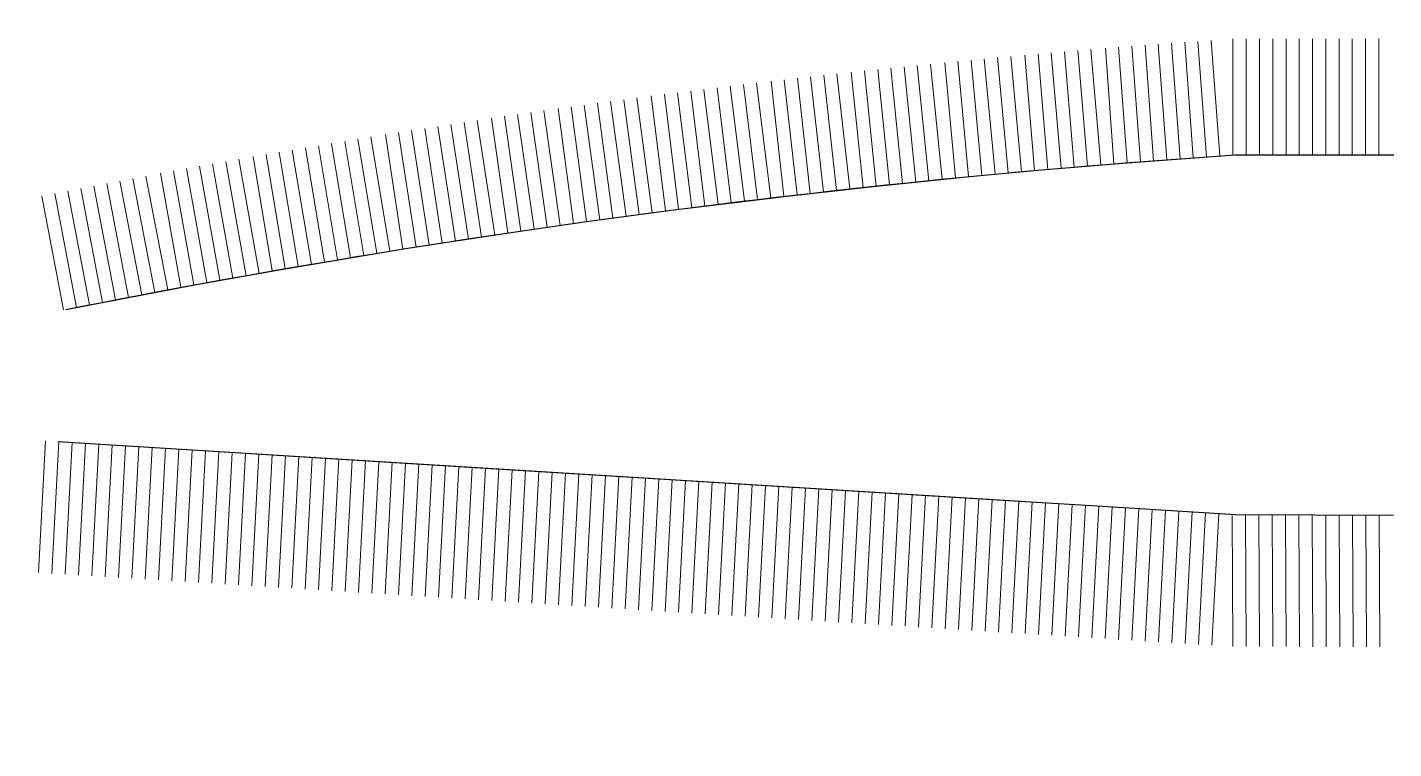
# Model space of a CAD drawing. Header units: millimetres. Extents: x 645430 to 1329725, y -477752 to 44877.
# Drawn here: x 708763 to 745613, y -53212 to -33758 of the extents above; entities that cross this region are included whole.
import ezdxf

# ---------------------------------------------------------------- set-up
doc = ezdxf.new("R2010")
doc.units = ezdxf.units.MM
doc.header["$LTSCALE"] = 250
doc.layers.add('hatch', color=35, linetype='Continuous')
doc.layers.add('Pucca Road', color=1, linetype='Continuous', lineweight=30)
doc.layers.add('ROAD', color=1, linetype='Continuous', lineweight=30)

# ---------------------------------------------------------------- blocks, each defined once
blk = doc.blocks.new('*U322')
at = {"layer": 'hatch', "lineweight": 0}
blk.add_lwpolyline([(400, 0), (400, -3125)], dxfattribs=at)
blk = doc.blocks.new('*U323')
at = {"layer": 'ROAD', "color": 0, "linetype": 'ByBlock', "lineweight": -2, "transparency": 16777216}
for p, rotation in [((729226, -36266, 3468), 182.6347678635472), ((729584, -36250, 3468), 182.6347678635472), ((729941, -36233, 3468), 182.6347678635472), ((730298, -36219, 3468), 181.9983973892066), ((730656, -36207, 3468), 181.9983973892066), ((731013, -36194, 3468), 181.9983973892066), ((731371, -36182, 3468), 181.9983973892066), ((731728, -36170, 3468), 181.9983973892066), ((732086, -36157, 3468), 181.9983973892066), ((732443, -36146, 3468), 181.4307528477945), ((732801, -36137, 3468), 181.4307528477945), ((733159, -36128, 3468), 181.4307528477945), ((733516, -36119, 3468), 181.4307528477945), ((733874, -36110, 3468), 181.4307528477945), ((734231, -36101, 3468), 181.4307528477945), ((734589, -36092, 3468), 181.4307528477945), ((734947, -36083, 3468), 180.9126896676022), ((735304, -36078, 3468), 180.9126896676022), ((735662, -36072, 3468), 180.9126896676022), ((736020, -36066, 3468), 180.9126896676022), ((736377, -36061, 3468), 180.9126896676022), ((736735, -36055, 3468), 180.9126896676022), ((737093, -36052, 3468), 180.4324108276554), ((737450, -36049, 3468), 180.4324108276554), ((737808, -36046, 3468), 180.4324108276554), ((738166, -36044, 3468), 180.4324108276554), ((738523, -36041, 3468), 180.4324108276554), ((738881, -36038, 3468), 180.4324108276554), ((739239, -36037, 3468), 179.8398399342175), ((739596, -36038, 3468), 179.8398399342175), ((739954, -36039, 3468), 179.8398399342175), ((740312, -36040, 3468), 179.8398399342175), ((740670, -36041, 3468), 179.8398399342175), ((741027, -36042, 3468), 179.8398399342175), ((741385, -36043, 3468), 179.8398399342175), ((741743, -36044, 3468), 179.8398399342175), ((742100, -36045, 3468), 179.8398399342175), ((742457, -36072, 3468), 175.6245212792102), ((742814, -36100, 3468), 175.6245212792102), ((743170, -36127, 3468), 175.6245212792102), ((743527, -36154, 3468), 175.6245212792102), ((743884, -36181, 3468), 175.6245212792102), ((744240, -36209, 3468), 175.6245212792102), ((744597, -36236, 3468), 175.6245212792102), ((744954, -36263, 3468), 175.6245212792102), ((745310, -36291, 3468), 175.6245212792102), ((722797, -36622, 3468), 183.7676496469519), ((723154, -36599, 3468), 183.7676496469519), ((723511, -36575, 3468), 183.7676496469519), ((723868, -36552, 3468), 183.7676496469519), ((724225, -36528, 3468), 183.7676496469519), ((724582, -36505, 3468), 183.2757998883983), ((724939, -36485, 3468), 183.2757998883983), ((725296, -36464, 3468), 183.2757998883983), ((725654, -36444, 3468), 183.2757998883983), ((726011, -36423, 3468), 183.2757998883983), ((726368, -36403, 3468), 183.2757998883983), ((726725, -36382, 3468), 183.2757998883983), ((727082, -36365, 3468), 182.6347678635472), ((727440, -36348, 3468), 182.6347678635472), ((727797, -36332, 3468), 182.6347678635472), ((728154, -36315, 3468), 182.6347678635472), ((728512, -36299, 3468), 182.6347678635472), ((728869, -36282, 3468), 182.6347678635472), ((745667, -36318, 3468), 175.6245212792102), ((746024, -36345, 3468), 175.6245212792102), ((746380, -36372, 3468), 175.6245212792102), ((718518, -36960, 3468), 185.0848363659794), ((718875, -36928, 3468), 185.0848363659794), ((719231, -36896, 3468), 185.0848363659794), ((719587, -36864, 3468), 185.0848363659794), ((719944, -36837, 3468), 184.3410001258672), ((720301, -36810, 3468), 184.3410001258672), ((720657, -36783, 3468), 184.3410001258672), ((721014, -36756, 3468), 184.3410001258672), ((721371, -36729, 3468), 184.3410001258672), ((721727, -36702, 3468), 184.3410001258672), ((722084, -36675, 3468), 184.3410001258672), ((722441, -36647, 3468), 184.3410001258672), ((714601, -37327, 3468), 185.7553208757103), ((714957, -37291, 3468), 185.7553208757103), ((715313, -37256, 3468), 185.7553208757103), ((715669, -37220, 3468), 185.7553208757103), ((716024, -37184, 3468), 185.7553208757103), ((716380, -37150, 3468), 185.0848363659794), ((716737, -37118, 3468), 185.0848363659794), ((717093, -37086, 3468), 185.0848363659794), ((717449, -37055, 3468), 185.0848363659794), ((717806, -37023, 3468), 185.0848363659794), ((718162, -36991, 3468), 185.0848363659794), ((711401, -37680, 3468), 186.4412873419756), ((711756, -37640, 3468), 186.4412873419756), ((712112, -37599, 3468), 186.4412873419756), ((712467, -37559, 3468), 186.4412873419756), ((712823, -37519, 3468), 186.4412873419756), ((713178, -37479, 3468), 186.4412873419756), ((713533, -37439, 3468), 186.4412873419756), ((713889, -37399, 3468), 185.7553208757103), ((714245, -37363, 3468), 185.7553208757103), ((710690, -37760, 3468), 186.4412873419756), ((711045, -37720, 3468), 186.4412873419756)]:
    blk.add_blockref('*U322', p, dxfattribs=dict(at, rotation=rotation))
blk = doc.blocks.new('*U324')
at = {"layer": 'hatch', "lineweight": 0}
blk.add_lwpolyline([(391, 0), (360, 3558)], dxfattribs=at)
blk = doc.blocks.new('*U325')
at = {"layer": 'ROAD', "color": 0, "linetype": 'ByBlock', "lineweight": -2, "transparency": 16777216}
for p, rotation in [((709925, -41342, 3468), 172.0797222098543), ((710281, -41391, 3468), 172.0797222098543), ((710638, -41441, 3468), 172.0797222098543), ((710995, -41490, 3468), 172.0797222098543), ((711352, -41540, 3468), 172.0797222098543), ((711709, -41590, 3468), 172.0797222098543), ((712066, -41639, 3468), 172.0797222098543), ((712423, -41689, 3468), 172.0797222098543), ((712779, -41739, 3468), 172.0797222098543), ((713136, -41788, 3468), 172.0797222098543), ((713493, -41838, 3468), 172.0797222098543), ((713850, -41888, 3468), 172.0797222098543), ((714207, -41937, 3468), 172.0797222098543), ((714564, -41987, 3468), 172.0797222098543), ((714921, -42037, 3468), 172.0797222098543), ((715277, -42086, 3468), 172.0797222098543), ((715634, -42136, 3468), 172.0797222098543), ((715991, -42186, 3468), 172.0797222098543), ((716348, -42235, 3468), 172.0797222098543), ((716705, -42285, 3468), 172.0797222098543), ((717062, -42334, 3468), 172.0797222098543), ((717419, -42384, 3468), 172.0797222098543), ((717775, -42434, 3468), 172.0797222098543), ((718132, -42483, 3468), 172.0797222098543), ((718489, -42533, 3468), 172.0797222098543), ((718846, -42583, 3468), 172.0797222098543), ((719203, -42632, 3468), 172.0797222098543), ((719560, -42682, 3468), 172.0797222098543), ((719917, -42732, 3468), 172.0797222098543), ((720274, -42781, 3468), 172.0797222098543), ((720630, -42831, 3468), 172.0797222098543), ((720987, -42881, 3468), 172.0797222098543), ((721344, -42930, 3468), 172.0797222098543), ((721701, -42980, 3468), 172.0797222098543), ((722058, -43030, 3468), 172.0797222098543), ((722415, -43079, 3468), 172.0797222098543), ((722772, -43129, 3468), 172.0797222098543), ((723128, -43178, 3468), 172.0797222098543), ((723485, -43228, 3468), 172.0797222098543), ((723842, -43278, 3468), 172.0797222098543), ((724199, -43327, 3468), 172.0797222098543), ((724556, -43377, 3468), 172.0797222098543), ((724913, -43427, 3468), 172.0797222098543), ((725270, -43476, 3468), 172.0797222098543), ((725626, -43526, 3468), 172.0797222098543), ((725983, -43576, 3468), 172.0797222098543), ((726340, -43625, 3468), 172.0797222098543), ((726697, -43675, 3468), 172.0797222098543), ((727054, -43725, 3468), 172.0797222098543), ((727411, -43774, 3468), 172.0797222098543), ((727768, -43824, 3468), 172.0797222098543), ((728124, -43874, 3468), 172.0797222098543), ((728481, -43923, 3468), 172.0797222098543), ((728838, -43973, 3468), 172.0797222098543), ((729195, -44022, 3468), 172.0797222098543), ((729552, -44072, 3468), 172.0797222098543), ((729909, -44122, 3468), 172.0797222098543), ((730266, -44171, 3468), 172.0797222098543), ((730622, -44221, 3468), 172.0797222098543), ((730979, -44271, 3468), 172.0797222098543), ((731336, -44320, 3468), 172.0797222098543), ((731693, -44370, 3468), 172.0797222098543), ((732050, -44420, 3468), 172.0797222098543), ((732407, -44469, 3468), 172.0797222098543), ((732764, -44519, 3468), 172.0797222098543), ((733121, -44569, 3468), 172.0797222098543), ((733477, -44618, 3468), 172.0797222098543), ((733834, -44668, 3468), 172.0797222098543), ((734191, -44718, 3468), 172.0797222098543), ((734548, -44767, 3468), 172.0797222098543), ((734905, -44817, 3468), 172.0797222098543), ((735262, -44866, 3468), 172.0797222098543), ((735619, -44916, 3468), 172.0797222098543), ((735975, -44966, 3468), 172.0797222098543), ((736332, -45015, 3468), 172.0797222098543), ((736689, -45065, 3468), 172.0797222098543), ((737046, -45115, 3468), 172.0797222098543), ((737403, -45164, 3468), 172.0797222098543), ((737760, -45214, 3468), 172.0797222098543), ((738117, -45264, 3468), 172.0797222098543), ((738473, -45313, 3468), 172.0797222098543), ((738830, -45363, 3468), 172.0797222098543), ((739187, -45413, 3468), 172.0797222098543), ((739544, -45462, 3468), 172.0797222098543), ((739901, -45512, 3468), 172.0797222098543), ((740258, -45562, 3468), 172.0797222098543), ((740615, -45611, 3468), 172.0797222098543), ((740971, -45661, 3468), 172.0797222098543), ((741328, -45710, 3468), 172.0797222098543), ((741687, -45743, 3468), 175.407806329246), ((742046, -45772, 3468), 175.407806329246), ((742405, -45800, 3468), 175.407806329246), ((742765, -45829, 3468), 175.407806329246), ((743124, -45858, 3468), 175.407806329246), ((743483, -45887, 3468), 175.407806329246), ((743842, -45916, 3468), 175.407806329246), ((744201, -45945, 3468), 175.407806329246), ((744560, -45974, 3468), 175.407806329246), ((744919, -46002, 3468), 175.407806329246), ((745278, -46031, 3468), 175.407806329246), ((745638, -46060, 3468), 175.407806329246)]:
    blk.add_blockref('*U324', p, dxfattribs=dict(at, rotation=rotation))

msp = doc.modelspace()

# ---------------------------------------------------------------- linework, layer by layer
at = {"layer": 'Pucca Road', "ltscale": 0.5, "elevation": 3468}
for points in [[(709800.4, -41366.8), (713273.6, -40703.2), (715608, -40286.1), (718964.4, -39726.8), (721932.8, -39271.7), (723847.8, -38997.7), (726128.5, -38691.3), (729323.6, -38298.4), (731570.7, -38047.4), (734184.6, -37781.6), (736010.9, -37612.5), (738304.8, -37419.6), (741326.4, -37196.9), (745613.1, -37196.9)], [(709589.9, -44929.6), (714074, -45207.3), (717368.7, -45411.4), (721121.8, -45643.9), (725221.8, -45897.9), (730150.1, -46203.2), (734333.3, -46462.3), (737321.2, -46647.4), (741347.2, -46896.8), (745611.5, -46913)]]:
    msp.add_lwpolyline(points, dxfattribs=at)
at = {"layer": 'ROAD', "lineweight": 0, "elevation": 3468}
msp.add_lwpolyline([(741347.4, -37196.9, 0.0322792), (709800.4, -41366.8)], format="xyb", dxfattribs=at)
msp.add_lwpolyline([(741347.2, -46896.8), (709589.9, -44929.6)], dxfattribs=at)

# ---------------------------------------------------------------- block references
at = {"layer": 'ROAD', "lineweight": 0, "rotation": 4.375478720851199}
for name in ['*U323', '*U325']:
    msp.add_blockref(name, (-1367, -57873.6, 0), dxfattribs=at)

doc.saveas('drawing.dxf')
